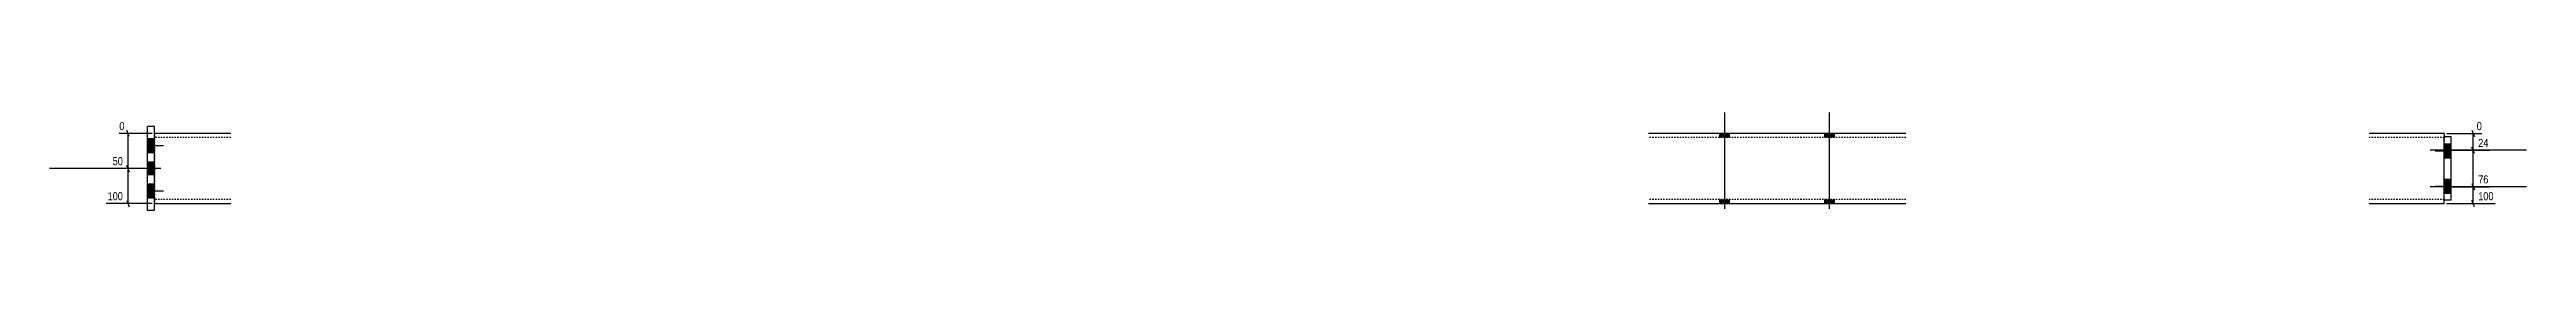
# Model space of a CAD drawing. Header units: millimetres. Extents: x -48 to 32389, y 5 to 915.
# Drawn here: x 9226 to 12769, y 7 to 147 of the extents above; entities that cross this region are included whole.
import ezdxf

# ---------------------------------------------------------------- set-up
doc = ezdxf.new("R2010")
doc.units = ezdxf.units.MM
doc.linetypes.add('DXK_LINE_DOT2', pattern=[3.9198, 1.9599, -1.9599])
doc.layers.add('MÅLSÆTNING', color=7, linetype='Continuous')
doc.layers.add('STÅL', color=7, linetype='Continuous')
doc.styles.add('Arial Narrow', font='ARIALN.TTF', dxfattribs={"height": 0.2})

msp = doc.modelspace()

# ---------------------------------------------------------------- hatches: boundary and pattern name
at = {"layer": 'STÅL', "linetype": 'Continuous'}
for points in [[(9376.2, 89.7), (9376.2, 109.7), (9366.2, 109.7), (9366.2, 89.7)], [(11629, 117.2), (11615, 117.2), (11615, 111.2), (11629, 111.2)], [(11629, 117.2), (11615, 117.2), (11615, 111.2), (11629, 111.2)], [(11779, 117.2), (11765, 117.2), (11765, 111.2), (11779, 111.2)], [(11779, 117.2), (11765, 117.2), (11765, 111.2), (11779, 111.2)], [(9366.2, 76.2), (9366.2, 58.2), (9376.2, 58.2), (9376.2, 76.2)], [(9366.2, 76.2), (9366.2, 58.2), (9376.2, 58.2), (9376.2, 76.2)], [(12651.1, 102.2), (12651.1, 82.2), (12661.1, 82.2), (12661.1, 102.2)], [(12661.1, 86.2), (12661.1, 100.2), (12651.1, 100.2), (12651.1, 86.2)], [(12661.1, 86.2), (12661.1, 100.2), (12651.1, 100.2), (12651.1, 86.2)], [(9376.2, 24.7), (9376.2, 44.7), (9366.2, 44.7), (9366.2, 24.7)], [(12651.1, 52.2), (12651.1, 32.2), (12661.1, 32.2), (12661.1, 52.2)], [(12661.1, 34.2), (12661.1, 48.2), (12651.1, 48.2), (12651.1, 34.2)], [(12661.1, 34.2), (12661.1, 48.2), (12651.1, 48.2), (12651.1, 34.2)], [(11629, 23.2), (11615, 23.2), (11615, 17.2), (11629, 17.2)], [(11629, 23.2), (11615, 23.2), (11615, 17.2), (11629, 17.2)], [(11779, 23.2), (11765, 23.2), (11765, 17.2), (11779, 17.2)], [(11779, 23.2), (11765, 23.2), (11765, 17.2), (11779, 17.2)]]:
    msp.add_hatch(color=96, dxfattribs=at).paths.add_polyline_path(points)

# ---------------------------------------------------------------- linework, layer by layer
at = {"layer": 'MÅLSÆTNING', "color": 7, "linetype": 'Continuous'}
for p, q in [((9373.2, 117.2), (9326, 117.2)), ((9340.3, 112.7), (9336.7, 121.7)), ((12654.1, 117.2), (12704.7, 117.2)), ((12690.5, 121.7), (12694.1, 112.7)), ((12692.3, 93.2), (12692.3, 117.2)), ((9340.3, 62.7), (9336.7, 71.7)), ((12654.1, 93.2), (12716.4, 93.2)), ((12654.1, 93.2), (12716.4, 93.2)), ((12694.1, 88.7), (12690.5, 97.7)), ((12694.1, 88.7), (12690.5, 97.7)), ((12692.3, 41.2), (12692.3, 93.2)), ((9363.2, 67.2), (9314.4, 67.2)), ((9338.5, 17.2), (9338.5, 67.2)), ((12654.1, 41.2), (12716.4, 41.2)), ((12654.1, 41.2), (12716.4, 41.2)), ((12690.5, 45.7), (12694.1, 36.7)), ((12690.5, 45.7), (12694.1, 36.7)), ((12692.3, 17.2), (12692.3, 41.2)), ((9373.2, 17.2), (9307.1, 17.2)), ((9336.7, 21.7), (9340.3, 12.7)), ((12654.1, 17.2), (12723.7, 17.2)), ((12694.1, 12.7), (12690.5, 21.7))]:
    msp.add_line(p, q, dxfattribs=at)
at = {"layer": 'STÅL', "color": 96, "linetype": 'Continuous'}
for p, q in [((11622, 9.7), (11622, 147.2)), ((11622, 9.7), (11622, 147.2)), ((11772, 9.7), (11772, 147.2)), ((11772, 9.7), (11772, 147.2)), ((9376.2, 109.7), (9366.2, 109.7)), ((11615, 111.2), (11615, 117.2)), ((11615, 111.2), (11615, 117.2)), ((11629, 111.2), (11629, 117.2)), ((11629, 111.2), (11629, 117.2)), ((11765, 111.2), (11765, 117.2)), ((11765, 111.2), (11765, 117.2)), ((11779, 111.2), (11779, 117.2)), ((11779, 111.2), (11779, 117.2)), ((9389.2, 99.7), (9366.2, 99.7)), ((9376.2, 89.7), (9366.2, 89.7)), ((9376.2, 76.2), (9366.2, 76.2)), ((9376.2, 76.2), (9366.2, 76.2)), ((12768.6, 93.2), (12631.1, 93.2)), ((12768.6, 93.2), (12631.1, 93.2)), ((12638.1, 92.2), (12661.1, 92.2)), ((12651.1, 102.2), (12661.1, 102.2)), ((12661.1, 100.2), (12651.1, 100.2)), ((12661.1, 100.2), (12651.1, 100.2)), ((12661.1, 86.2), (12651.1, 86.2)), ((12661.1, 86.2), (12651.1, 86.2)), ((12651.1, 82.2), (12661.1, 82.2)), ((9385.4, 67.2), (9226.2, 67.2)), ((9385.4, 67.2), (9226.2, 67.2)), ((9376.2, 58.2), (9366.2, 58.2)), ((9376.2, 58.2), (9366.2, 58.2)), ((9376.2, 44.7), (9366.2, 44.7)), ((12768.6, 41.2), (12631.1, 41.2)), ((12768.6, 41.2), (12631.1, 41.2)), ((12638.1, 42.2), (12661.1, 42.2)), ((12651.1, 52.2), (12661.1, 52.2)), ((12661.1, 48.2), (12651.1, 48.2)), ((12661.1, 48.2), (12651.1, 48.2)), ((9389.2, 34.7), (9366.2, 34.7)), ((9376.2, 24.7), (9366.2, 24.7)), ((11615, 17.2), (11615, 23.2)), ((11615, 17.2), (11615, 23.2)), ((11629, 17.2), (11629, 23.2)), ((11629, 17.2), (11629, 23.2)), ((11765, 17.2), (11765, 23.2)), ((11765, 17.2), (11765, 23.2)), ((11779, 17.2), (11779, 23.2)), ((11779, 17.2), (11779, 23.2)), ((12661.1, 34.2), (12651.1, 34.2)), ((12661.1, 34.2), (12651.1, 34.2)), ((12651.1, 32.2), (12661.1, 32.2))]:
    msp.add_line(p, q, dxfattribs=at)
at = {"layer": 'STÅL', "color": 2, "linetype": 'Continuous'}
for p, q in [((9366.2, 7.2), (9366.2, 127.2)), ((9376.2, 127.2), (9366.2, 127.2)), ((9376.2, 7.2), (9376.2, 127.2)), ((9485.4, 117.2), (9376.2, 117.2)), ((11881, 117.2), (11513, 117.2)), ((12651.1, 117.2), (12543.6, 117.2)), ((12651.1, 117.2), (12651.1, 116.3)), ((12651.1, 116.3), (12651.1, 112.2)), ((12661.1, 112.2), (12651.1, 112.2)), ((12651.1, 22.2), (12651.1, 112.2)), ((12661.1, 22.2), (12661.1, 112.2)), ((9376.2, 7.2), (9366.2, 7.2)), ((9376.2, 17.2), (9485.4, 17.2)), ((11513, 17.2), (11881, 17.2)), ((12543.6, 17.2), (12651.1, 17.2)), ((12651.1, 17.2), (12651.1, 22.2)), ((12661.1, 22.2), (12651.1, 22.2))]:
    msp.add_line(p, q, dxfattribs=at)
at = {"layer": 'STÅL', "color": 7, "linetype": 'DXK_LINE_DOT2'}
for p, q in [((9376.2, 117.2), (9376.2, 18.1)), ((9485.4, 111.2), (9376.2, 111.2)), ((11881, 111.2), (11513, 111.2)), ((12651.1, 111.2), (12543.6, 111.2)), ((12651.1, 112.2), (12651.1, 105.2)), ((12651.1, 22.2), (12651.1, 105.2)), ((9485.4, 23.2), (9376.2, 23.2)), ((9376.2, 18.1), (9376.2, 17.2)), ((11881, 23.2), (11513, 23.2)), ((12651.1, 23.2), (12543.6, 23.2))]:
    msp.add_line(p, q, dxfattribs=at)

# ---------------------------------------------------------------- next in the draw order: wipeouts: each hides what was drawn before it
at = {"color": 0, "linetype": 'Continuous'}
for points in [[(12707.1, 119.6), (12707.1, 136.4), (12695, 136.4), (12695, 119.6)], [(9333.6, 69.6), (9333.6, 86.4), (9314.1, 86.4), (9314.1, 69.6)], [(9333.6, 19.6), (9333.6, 36.4), (9306.8, 36.4), (9306.8, 19.6)], [(12716.6, 43.6), (12716.6, 60.4), (12697.2, 60.4), (12697.2, 43.6)]]:
    msp.add_wipeout(points, dxfattribs=at).dxf.layer = 'MÅLSÆTNING'

# ---------------------------------------------------------------- next in the draw order: linework, layer by layer
at = {"layer": 'MÅLSÆTNING', "color": 7, "linetype": 'Continuous'}
for p, q in [((9338.5, 67.2), (9338.5, 117.2)), ((9336.7, 71.7), (9340.3, 62.7)), ((9363.2, 67.2), (9314.4, 67.2))]:
    msp.add_line(p, q, dxfattribs=at)

# ---------------------------------------------------------------- next in the draw order: texts
at = {"layer": 'MÅLSÆTNING', "color": 3, "linetype": 'Continuous', "style": 'Arial Narrow'}
for s, height, p in [('0', 11.5, (12697.4, 122)), ('50', 11.45, (9316.5, 72)), ('100', 11.45, (9309.2, 22))]:
    msp.add_text(s, height=height, dxfattribs=at).set_placement(p)

# ---------------------------------------------------------------- next in the draw order: wipeouts: each hides what was drawn before it
at = {"color": 0, "linetype": 'Continuous'}
msp.add_wipeout([(12724, 19.6), (12724, 36.4), (12697.2, 36.4), (12697.2, 19.6)], dxfattribs=at).dxf.layer = 'MÅLSÆTNING'

# ---------------------------------------------------------------- next in the draw order: texts
at = {"layer": 'MÅLSÆTNING', "color": 3, "linetype": 'Continuous', "style": 'Arial Narrow'}
for s, p in [('76', (12699.6, 46)), ('100', (12699.6, 22))]:
    msp.add_text(s, height=11.45, dxfattribs=at).set_placement(p)

# ---------------------------------------------------------------- next in the draw order: wipeouts: each hides what was drawn before it
at = {"color": 0, "linetype": 'Continuous'}
for points in [[(9335.8, 119.6), (9335.8, 136.4), (9323.6, 136.4), (9323.6, 119.6)], [(12716.6, 95.6), (12716.6, 112.4), (12697.2, 112.4), (12697.2, 95.6)]]:
    msp.add_wipeout(points, dxfattribs=at).dxf.layer = 'MÅLSÆTNING'

# ---------------------------------------------------------------- next in the draw order: texts
at = {"layer": 'MÅLSÆTNING', "color": 3, "linetype": 'Continuous', "style": 'Arial Narrow'}
for s, height, p in [('0', 11.5, (9326, 122)), ('24', 11.45, (12699.6, 98))]:
    msp.add_text(s, height=height, dxfattribs=at).set_placement(p)

doc.saveas('drawing.dxf')
